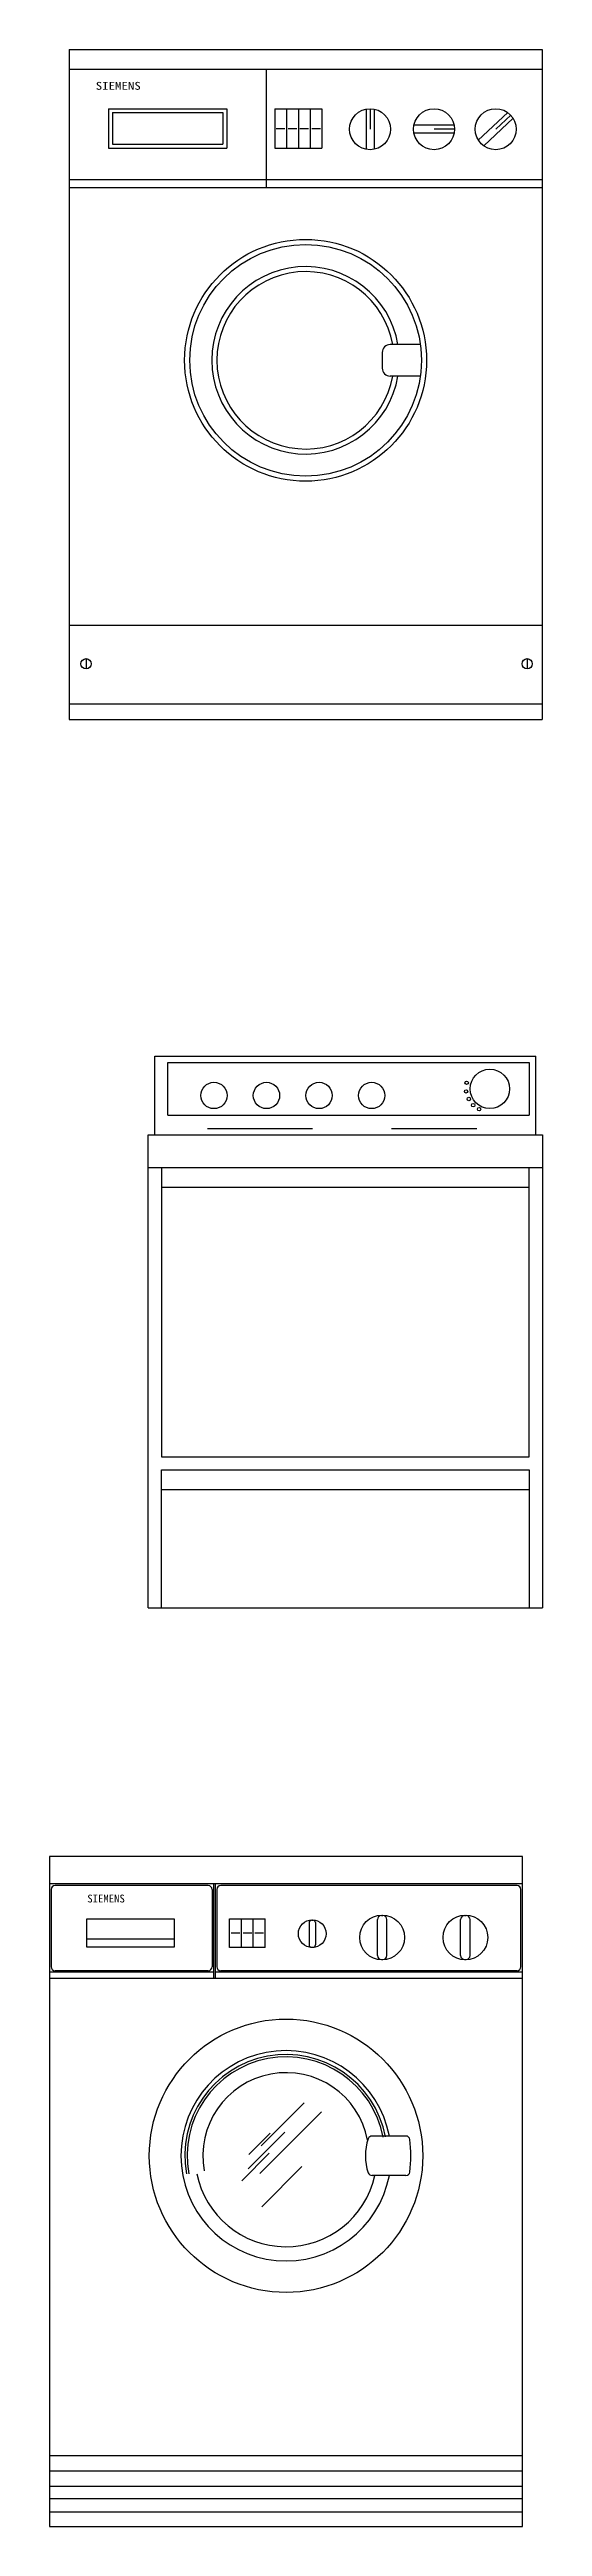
# Model space of a CAD drawing. Header units: millimetres. Extents: x 436 to 8707, y 4337 to 8587.
# Drawn here: x 8082 to 8707, y 4377 to 7520 of the extents above; entities that cross this region are included whole.
import ezdxf

# ---------------------------------------------------------------- set-up
doc = ezdxf.new("R2010")
doc.units = ezdxf.units.MM
doc.styles.get("Standard").update_dxf_attribs({"font": 'arial.ttf'})
doc.styles.add('黑体', font='')
doc.styles.get('黑体').set_extended_font_data('SimHei')

msp = doc.modelspace()

# ---------------------------------------------------------------- texts
at = {"style": '黑体', "width": 1.2}
msp.add_text('SIEMENS', height=10, dxfattribs=at).set_placement((8140.6, 7468.5))
at = {"insert": (8129.9, 5179), "char_height": 10, "width": 56.789, "attachment_point": 1}
msp.add_mtext('\\f黑体|b0|i0|c134|p2;SIEMENS', dxfattribs=at)

# ---------------------------------------------------------------- linework, layer by layer
for p, q in [((8106.8, 7519.5), (8706.8, 7519.5)), ((8106.8, 7519.5), (8106.8, 6669.5)), ((8706.8, 7519.5), (8706.8, 6669.5)), ((8106.8, 7494.5), (8706.8, 7494.5)), ((8356.8, 7494.5), (8356.8, 7344.5)), ((8156.8, 7444.5), (8156.8, 7394.5)), ((8156.8, 7444.5), (8306.8, 7444.5)), ((8161.8, 7439.5), (8161.8, 7399.5)), ((8161.8, 7439.5), (8301.8, 7439.5)), ((8301.8, 7439.5), (8301.8, 7399.5)), ((8306.8, 7444.5), (8306.8, 7394.5)), ((8367.6, 7444.5), (8427.6, 7444.5)), ((8367.6, 7444.5), (8367.6, 7394.5)), ((8382.6, 7444.5), (8382.6, 7394.5)), ((8384.6, 7419.5), (8395.6, 7419.5)), ((8397.6, 7444.5), (8397.6, 7394.5)), ((8399.6, 7419.5), (8410.6, 7419.5)), ((8412.6, 7444.5), (8412.6, 7394.5)), ((8414.6, 7419.5), (8425.6, 7419.5)), ((8427.6, 7444.5), (8427.6, 7394.5)), ((8483.6, 7444.1), (8483.6, 7393)), ((8488.6, 7444.5), (8488.6, 7418.5)), ((8493.6, 7444.1), (8493.6, 7393)), ((8595.3, 7423.5), (8544.2, 7423.5)), ((8595.8, 7418.5), (8569.7, 7418.5)), ((8663.3, 7439.6), (8625.9, 7404.7)), ((8670.1, 7432.3), (8632.7, 7397.4)), ((8667, 7436.3), (8648, 7418.5)), ((8156.8, 7394.5), (8306.8, 7394.5)), ((8161.8, 7399.5), (8301.8, 7399.5)), ((8367.6, 7394.5), (8427.6, 7394.5)), ((8595.3, 7413.5), (8544.2, 7413.5)), ((8106.8, 7354.5), (8706.8, 7354.5)), ((8106.8, 7344.5), (8706.8, 7344.5)), ((8504.1, 7135.3), (8504.1, 7115.3)), ((8552.4, 7145.3), (8514.1, 7145.3)), ((8552.4, 7105.3), (8514.1, 7105.3)), ((8106.8, 6789.5), (8706.8, 6789.5)), ((8128.3, 6746.9), (8128.3, 6734)), ((8687.8, 6746.9), (8687.8, 6734)), ((8106.8, 6689.5), (8706.8, 6689.5)), ((8106.8, 6669.5), (8706.8, 6669.5)), ((8682, 5227.5), (8082, 5227.5)), ((8082, 5227.5), (8082, 4377.5)), ((8682, 4377.5), (8682, 5227.5)), ((8682, 5192.5), (8082, 5192.5)), ((8084, 5185.5), (8084, 5087.5)), ((8283.2, 5190.5), (8089, 5190.5)), ((8288.2, 5185.5), (8288.2, 5087.5)), ((8290.2, 5192.5), (8290.2, 5072.5)), ((8292.2, 5192.5), (8292.2, 5072.5)), ((8294.2, 5185.5), (8294.2, 5087.5)), ((8675, 5190.5), (8299.2, 5190.5)), ((8680, 5087.5), (8680, 5185.5)), ((8129.2, 5112.3), (8129.2, 5148.1)), ((8129.2, 5148.1), (8240, 5148.1)), ((8240, 5122.3), (8129.2, 5122.3)), ((8240, 5148.1), (8240, 5112.3)), ((8310.5, 5112), (8310.5, 5148.1)), ((8310.5, 5148.1), (8355.5, 5148.1)), ((8323.5, 5130), (8312.5, 5130)), ((8325.5, 5112), (8325.5, 5148.1)), ((8338.5, 5130), (8327.5, 5130)), ((8340.5, 5112), (8340.5, 5148.1)), ((8353.5, 5130), (8342.5, 5130)), ((8355.5, 5112), (8355.5, 5148.1)), ((8411.2, 5143.5), (8411.2, 5115.3)), ((8414.2, 5146.5), (8416.2, 5146.5)), ((8419.2, 5143.5), (8419.2, 5115.3)), ((8497.9, 5101.8), (8497.9, 5147.3)), ((8502.9, 5152.3), (8504.9, 5152.3)), ((8509.9, 5101.8), (8509.9, 5147.3)), ((8603.5, 5101.8), (8603.5, 5147.3)), ((8608.5, 5152.3), (8610.5, 5152.3)), ((8615.5, 5101.8), (8615.5, 5147.3)), ((8240, 5112.3), (8129.2, 5112.3)), ((8355.5, 5112), (8310.5, 5112)), ((8414.2, 5112.3), (8416.2, 5112.3)), ((8502.9, 5096.8), (8504.9, 5096.8)), ((8608.5, 5096.8), (8610.5, 5096.8)), ((8290.2, 5080.5), (8082, 5080.5)), ((8682, 5072.5), (8082, 5072.5)), ((8283.2, 5082.5), (8089, 5082.5)), ((8682, 5080.5), (8292.2, 5080.5)), ((8675, 5082.5), (8299.2, 5082.5)), ((8348.8, 4825.3), (8426.9, 4903.4)), ((8350.5, 4860.4), (8405, 4914.9)), ((8333.8, 4831.1), (8380.4, 4877.6)), ((8335, 4849.5), (8362, 4876.5)), ((8534.1, 4872.7), (8491.1, 4872.7)), ((8325.8, 4816.1), (8360.8, 4851.2)), ((8351.1, 4782.8), (8402.2, 4833.9)), ((8534.1, 4822.7), (8491.1, 4822.7)), ((8082, 4467.5), (8682, 4467.5)), ((8082, 4448.2), (8682, 4448.2)), ((8082, 4428.5), (8682, 4428.5)), ((8082, 4413.1), (8682, 4413.1)), ((8082, 4396), (8682, 4396)), ((8082, 4377.5), (8682, 4377.5))]:
    msp.add_line(p, q)
at = {"linetype": 'ByBlock'}
for p, q in [((8215.6, 6242.7), (8698.9, 6242.7)), ((8215.6, 6142.7), (8215.6, 6242.7)), ((8232.2, 6234.4), (8690.6, 6234.4)), ((8232.2, 6167.7), (8232.2, 6234.4)), ((8690.6, 6234.4), (8690.6, 6167.7)), ((8698.9, 6142.7), (8698.9, 6242.7)), ((8232.2, 6167.7), (8690.6, 6167.7)), ((8207.2, 6142.7), (8707.2, 6142.7)), ((8207.2, 5542.7), (8207.2, 6142.7)), ((8282.2, 6151), (8415.6, 6151)), ((8515.6, 6151), (8623.9, 6151)), ((8707.2, 6142.7), (8707.2, 5542.7)), ((8707.2, 6101), (8207.2, 6101)), ((8223.9, 6101), (8223.9, 5734.4)), ((8690.6, 5734.4), (8690.6, 6101)), ((8690.6, 6076), (8223.9, 6076)), ((8223.9, 5734.4), (8690.6, 5734.4)), ((8223.9, 5717.7), (8690.6, 5717.7)), ((8223.9, 5542.7), (8223.9, 5717.7)), ((8223.9, 5692.7), (8690.6, 5692.7)), ((8690.6, 5717.7), (8690.6, 5542.7)), ((8207.2, 5542.7), (8707.2, 5542.7))]:
    msp.add_line(p, q, dxfattribs=at)
msp.add_lwpolyline([(8369.6, 7419.5), (8380.6, 7419.5)])
for centre, radius in [((8488.6, 7418.5), 26), ((8569.7, 7418.5), 26), ((8648, 7418.5), 26), ((8406.8, 7125.3), 153.4), ((8406.8, 7125.3), 146.9), ((8128.3, 6740.4), 6.48), ((8687.8, 6740.4), 6.48), ((8415.2, 5129.4), 17.6), ((8503.9, 5124.6), 28.4), ((8609.5, 5124.6), 28.4), ((8382, 4847.7), 173.4)]:
    msp.add_circle(centre, radius)
for centre, radius in [((8640.6, 6201), 25), ((8290.6, 6192.7), 16.7), ((8357.2, 6192.7), 16.7), ((8423.9, 6192.7), 16.7), ((8490.6, 6192.7), 16.7), ((8610.4, 6197.9), 2.19), ((8611.1, 6208.9), 2.19), ((8613.8, 6188.2), 2.19), ((8619.4, 6180.5), 2.19), ((8626.9, 6175.3), 2.19)]:
    msp.add_circle(centre, radius, dxfattribs=at)
for centre, radius, start, end in [((8406.8, 7125.3), 118.9, 9.6809, 350.3191), ((8406.8, 7125.3), 112.5, 10.243, 349.757), ((8514.1, 7135.3), 10, 90, 180), ((8514.1, 7115.3), 10, 180, 270), ((8089, 5185.5), 5, 90, 180), ((8283.2, 5185.5), 5, 0, 90), ((8299.2, 5185.5), 5, 90, 180), ((8675, 5185.5), 5, 0, 90), ((8414.2, 5143.5), 3, 90, 180), ((8416.2, 5143.5), 3, 0, 90), ((8502.9, 5147.3), 5, 90, 180), ((8504.9, 5147.3), 5, 0, 90), ((8608.5, 5147.3), 5, 90, 180), ((8610.5, 5147.3), 5, 0, 90), ((8414.2, 5115.3), 3, 180, 270), ((8416.2, 5115.3), 3, 270, 0), ((8502.9, 5101.8), 5, 180, 270), ((8504.9, 5101.8), 5, 270, 0), ((8608.5, 5101.8), 5, 180, 270), ((8610.5, 5101.8), 5, 270, 0), ((8089, 5087.5), 5, 180, 270), ((8283.2, 5087.5), 5, 270, 0), ((8299.2, 5087.5), 5, 180, 270), ((8675, 5087.5), 5, 270, 0), ((8382, 4847.7), 133.4, 10.7995, 349.2005), ((8382, 4847.7), 128.4, 10.7995, 190.2258), ((8382, 4847.7), 125.4, 10.7995, 190.4731), ((8382, 4847.7), 105.4, 10.7995, 190.4731), ((8491.1, 4867.7), 5, 90, 160.5288), ((8534.1, 4867.7), 5, 7.4903, 90), ((8547.6, 4847.7), 65, 160.5288, 199.4712), ((8382, 4847.7), 158.4, 352.5097, 7.4903), ((8382, 4847.7), 115.4, 191.3921, 347.4909), ((8491.1, 4827.7), 5, 199.4712, 270), ((8534.1, 4827.7), 5, 270, 352.5097)]:
    msp.add_arc(centre, radius, start, end)

msp.set_redraw_order([(e.dxf.handle, doc.entitydb.next_handle()) for e in msp.query("TEXT MTEXT ATTDEF DIMENSION ARC_DIMENSION")])  # texts and dimensions are drawn at this point

doc.saveas('drawing.dxf')
